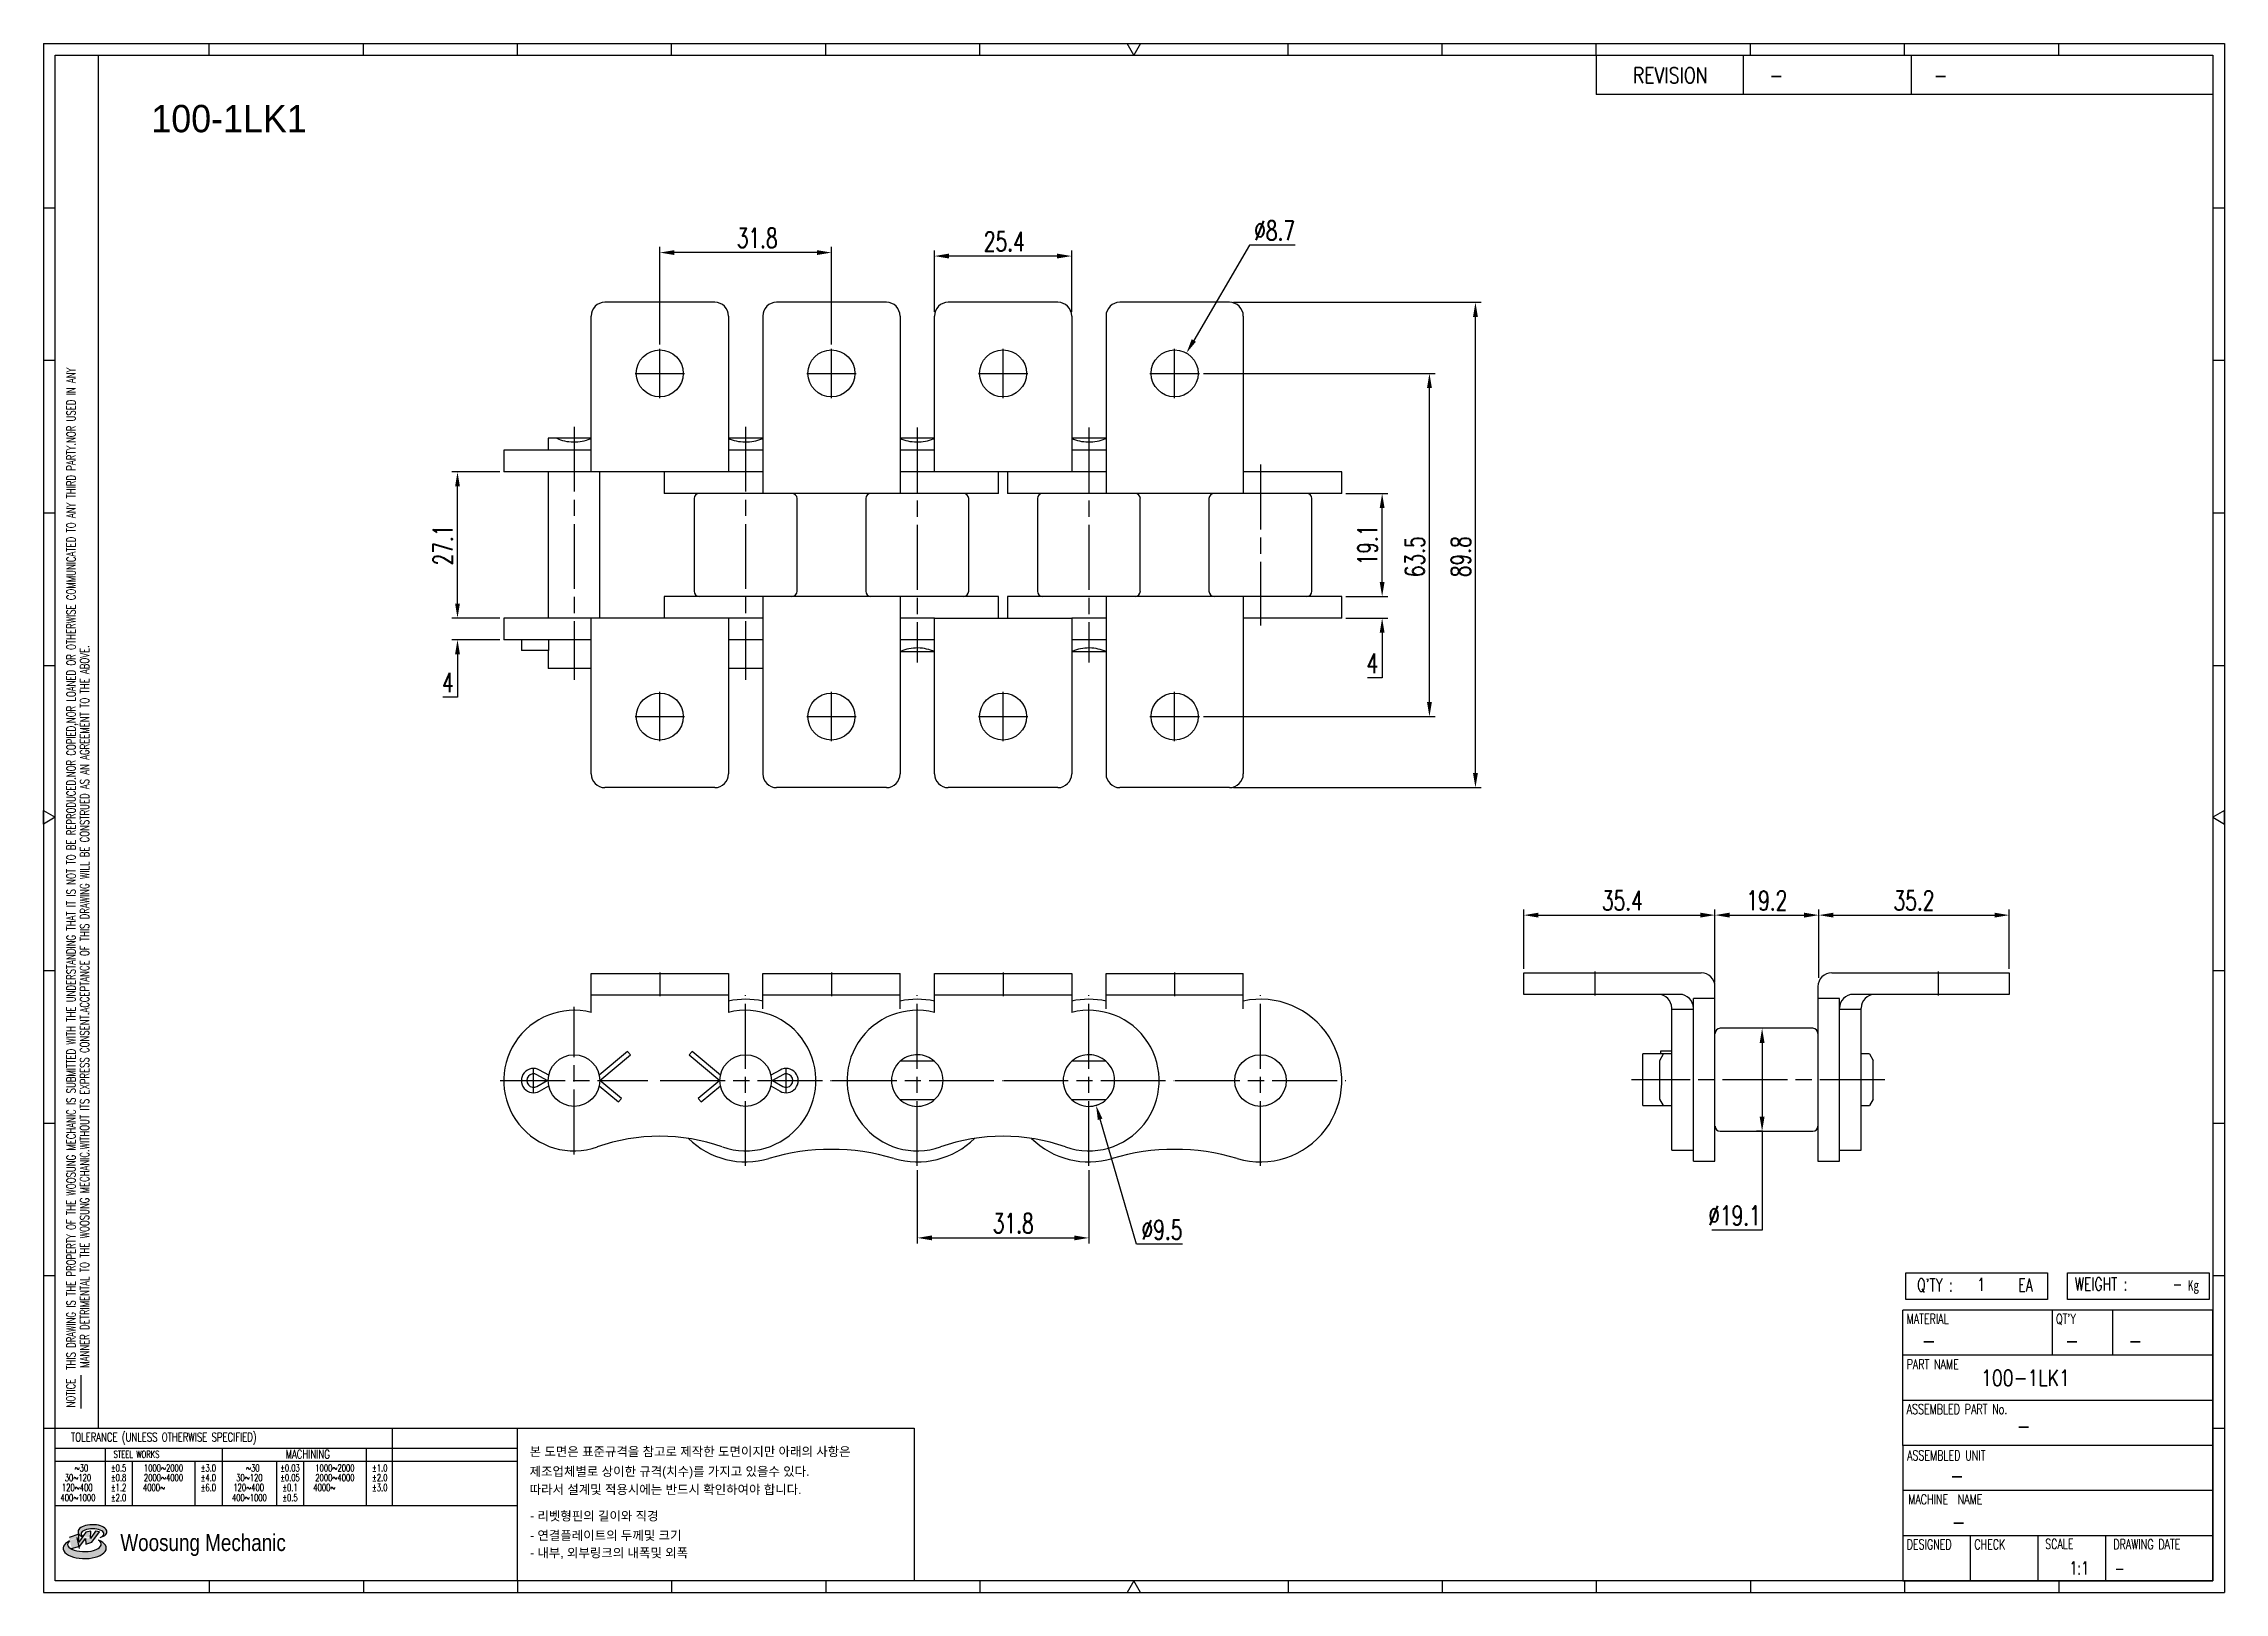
# Model space of a CAD drawing. Header units: millimetres. Extents: x 1614 to 2017, y 59 to 345.
import ezdxf
from ezdxf.enums import TextEntityAlignment as Align

# ---------------------------------------------------------------- set-up
doc = ezdxf.new("R2010")
doc.units = ezdxf.units.MM
doc.linetypes.add('AM_ISO08W050', pattern=[18, 12, -1.5, 3, -1.5])
doc.layers.get('Defpoints').update_dxf_attribs({"color": 80})
doc.layers.add('CL1', color=140, linetype='AM_ISO08W050', lineweight=25)
for name, color, linetype in [('S-DIM', 7, 'Continuous'), ('TITLE', 7, 'Continuous'), ('도면레이아웃', 7, 'Continuous')]:
    doc.layers.add(name, color=color, linetype=linetype)
doc.styles.add('HAN', font='ROMANS.shx', dxfattribs={"width": 0.7, "bigfont": 'whgtxt.shx'})
doc.styles.add('HKD_ST2', font='romans.shx', dxfattribs={"width": 0.7, "height": 4, "bigfont": '@extfont2.shx'})
doc.styles.add('HSG', font='SIMPLEX.shx', dxfattribs={"width": 0.7, "bigfont": 'HSG.shx'})
doc.styles.add('MtXpl_', font='Gulim.ttf')
doc.styles.add('SLDTEXTSTYLE4', font='arial.ttf', dxfattribs={"width": 0.8})
doc.dimstyles.new('AP1.5', dxfattribs={"dimscale": 1.5, "dimtxt": 2.4, "dimasz": 1.8, "dimexe": 0.7, "dimexo": 0.5, "dimgap": 0.6, "dimtad": 1, "dimtoh": 1, "dimdec": 1, "dimrnd": 0.01, "dimzin": 9, "dimdsep": 46, "dimtxsty": 'HSG', "dimcen": 0, "dimclrd": 251, "dimclre": 251, "dimclrt": 60, "dimazin": 2, "dimtp": 1, "dimtm": 1, "dimtfac": 0.5, "dimtdec": 1, "dimtofl": 0, "dimtmove": 0, "dimatfit": 3, "dimfxl": 0, "dimtvp": 1, "dimtolj": 2, "dimlwd": -1, "dimlwe": -1, "dimarcsym": 0})

msp = doc.modelspace()

# ---------------------------------------------------------------- texts
at = {"color": 254, "style": 'MtXpl_'}
msp.add_text('100-1LK1', height=5.066, dxfattribs=at).set_placement((1633.73, 328.92))
at = {"style": 'HAN', "width": 0.8}
msp.add_text('100-1LK1', height=2.923, dxfattribs=at).set_placement((1972.25, 96.99))
at = {"color": 140, "style": 'MtXpl_'}
for s, p in [('본 도면은 표준규격을 참고로 제작한 도면이지만 아래의 사항은', (1703.71, 83.98)), ('제조업체별로 상이한 규격(치수)를 가지고 있을수 있다.', (1703.71, 80.31)), ('따라서 설계및 적용시에는 반드시 확인하여야 합니다.', (1703.71, 76.96)), ('- 리벳형핀의 길이와 직경', (1703.8, 72.06)), ('- 연결플레이트의 두께및 크기', (1703.8, 68.47)), ('- 내부, 외부링크의 내폭및 외폭', (1703.8, 65.24))]:
    msp.add_text(s, height=1.6886, dxfattribs=at).set_placement(p)

# ---------------------------------------------------------------- blocks, each defined once
blk = doc.blocks.new('MAST')
at = {"layer": '도면레이아웃'}
h = blk.add_hatch(color=10, dxfattribs=at)
h.paths.add_polyline_path([(1.544, 35.177), (1.554, 34.966), (1.779, 35.034), (2.054, 35.422), (1.908, 35.446), (1.728, 35.167), (1.741, 35.439), (1.547, 35.405), (1.292, 35.041), (1.295, 35.33), (0.943, 35.208), (1.03, 34.8), (1.336, 34.885)])
edge = h.paths.add_edge_path()
edge.add_ellipse((1.795, 35.421), major_axis=(-0.53, 0), ratio=0.487785, start_angle=122.36065, end_angle=403.39574)
edge.add_line((1.411, 35.244), (1.419, 35.261))
edge.add_ellipse((1.798, 35.344), major_axis=(-0.423, 0), ratio=0.444396, start_angle=131.58977, end_angle=386.19408, ccw=False)
edge = h.paths.add_edge_path()
edge.add_ellipse((1.512, 34.815), major_axis=(-0.793, 0), ratio=0.480113, start_angle=314.67633, end_angle=590.85213)
edge.add_ellipse((1.501, 34.958), major_axis=(-0.62, 0), ratio=0.43311, start_angle=331.7024, end_angle=574.42495, ccw=False)
at = {"color": 140}
for p, q in [((0, 90.118), (80.15, 90.118)), ((0, 90.118), (0, 33.191)), ((80.15, 90.118), (80.15, 33.191)), ((57.068, 89.693), (57.068, 88.246)), ((62.47, 89.693), (62.47, 88.246)), ((68.635, 89.693), (68.635, 88.246)), ((79.725, 88.246), (57.068, 88.246)), ((68.449, 43.961), (68.449, 44.936)), ((68.449, 44.936), (73.654, 44.936)), ((73.654, 44.936), (73.654, 43.961)), ((74.39, 43.961), (74.39, 44.936)), ((74.39, 44.936), (79.595, 44.936)), ((79.595, 44.936), (79.595, 43.961)), ((68.336, 38.59), (68.336, 43.563)), ((79.725, 43.563), (68.336, 43.563)), ((73.654, 43.961), (68.449, 43.961)), ((73.827, 43.563), (73.827, 41.905)), ((79.595, 43.961), (74.39, 43.961)), ((76.037, 43.563), (76.037, 41.905)), ((79.725, 38.59), (79.725, 43.563)), ((79.725, 41.905), (68.336, 41.905)), ((79.725, 40.248), (68.336, 40.248)), ((68.336, 38.59), (68.336, 33.616)), ((79.725, 38.59), (68.336, 38.59)), ((79.725, 33.616), (79.725, 38.59)), ((79.725, 36.932), (68.336, 36.932)), ((79.725, 35.274), (68.336, 35.274)), ((70.822, 33.616), (70.822, 35.274)), ((73.309, 33.616), (73.309, 35.274)), ((75.796, 33.616), (75.796, 35.274)), ((0, 33.191), (80.15, 33.191)), ((68.336, 33.616), (79.725, 33.616))]:
    blk.add_line(p, q, dxfattribs=at)
for p, q in [((6.089, 89.693), (6.089, 90.118)), ((11.753, 89.693), (11.753, 90.118)), ((17.418, 89.693), (17.418, 90.118)), ((23.082, 89.693), (23.082, 90.118)), ((28.746, 89.693), (28.746, 90.118)), ((34.411, 89.693), (34.411, 90.118)), ((45.739, 89.693), (45.739, 90.118)), ((51.404, 89.693), (51.404, 90.118)), ((57.068, 89.693), (57.068, 90.118)), ((62.732, 89.693), (62.732, 90.118)), ((68.397, 89.693), (68.397, 90.118)), ((74.061, 89.693), (74.061, 90.118)), ((0, 84.085), (0.425, 84.085)), ((79.725, 84.085), (80.15, 84.085)), ((0, 78.478), (0.425, 78.478)), ((79.725, 78.478), (80.15, 78.478)), ((0, 72.87), (0.425, 72.87)), ((79.725, 72.87), (80.15, 72.87)), ((0, 67.262), (0.425, 67.262)), ((79.725, 67.262), (80.15, 67.262)), ((0, 56.047), (0.425, 56.047)), ((79.725, 56.047), (80.15, 56.047)), ((0, 50.439), (0.425, 50.439)), ((79.725, 50.439), (80.15, 50.439)), ((0, 44.832), (0.425, 44.832)), ((79.725, 44.832), (80.15, 44.832)), ((1.377, 39.947), (1.377, 41.174)), ((0, 39.224), (0.425, 39.224)), ((79.725, 39.224), (80.15, 39.224)), ((6.089, 33.616), (6.089, 33.191)), ((11.753, 33.616), (11.753, 33.191)), ((17.418, 33.616), (17.418, 33.191)), ((23.082, 33.616), (23.082, 33.191)), ((28.746, 33.616), (28.746, 33.191)), ((34.411, 33.616), (34.411, 33.191)), ((45.739, 33.616), (45.739, 33.191)), ((51.404, 33.616), (51.404, 33.191)), ((57.068, 33.616), (57.068, 33.191)), ((62.732, 33.616), (62.732, 33.191)), ((68.397, 33.616), (68.397, 33.191)), ((74.061, 33.616), (74.061, 33.191))]:
    blk.add_line(p, q)
at = {"color": 2}
for p, q in [((2.017, 39.224), (2.017, 89.693)), ((0.425, 39.224), (17.418, 39.224)), ((0.425, 38.487), (17.418, 38.487)), ((2.257, 38.487), (2.257, 36.382)), ((6.557, 38.5), (6.557, 36.382)), ((11.857, 38.487), (11.857, 36.382)), ((12.816, 39.224), (12.816, 36.382)), ((17.418, 33.616), (17.418, 39.224)), ((0.425, 38.012), (17.418, 38.012)), ((3.257, 38.012), (3.257, 36.382)), ((5.557, 38.012), (5.557, 36.382)), ((8.557, 38.012), (8.557, 36.382)), ((9.557, 38.026), (9.557, 36.382)), ((0.425, 36.382), (17.418, 36.382))]:
    blk.add_line(p, q, dxfattribs=at)
for points in [[(40.075, 89.693), (39.83, 90.118), (40.32, 90.118)], [(0.425, 61.679), (0, 61.433), (0, 61.924)], [(79.725, 61.679), (80.15, 61.433), (80.15, 61.924)], [(40.075, 33.616), (39.83, 33.191), (40.32, 33.191)]]:
    blk.add_lwpolyline(points, close=True)
at = {"color": 140}
blk.add_lwpolyline([(0.425, 89.693), (79.725, 89.693), (79.725, 33.616), (0.425, 33.616)], close=True, dxfattribs=at)
at = {"layer": '도면레이아웃'}
for p, q in [((1.295, 35.33), (0.943, 35.208)), ((1.547, 35.405), (1.292, 35.041)), ((1.292, 35.041), (1.295, 35.33)), ((1.741, 35.439), (1.547, 35.405)), ((1.908, 35.446), (1.728, 35.167)), ((1.728, 35.167), (1.741, 35.439)), ((1.779, 35.034), (2.054, 35.422)), ((2.054, 35.422), (1.908, 35.446)), ((1.03, 34.8), (1.336, 34.885)), ((1.224, 35.208), (1.311, 34.8)), ((1.224, 35.208), (1.224, 35.208)), ((1.336, 34.885), (1.544, 35.177)), ((1.419, 35.261), (1.411, 35.244)), ((1.544, 35.177), (1.554, 34.966)), ((1.554, 34.966), (1.779, 35.034))]:
    blk.add_line(p, q, dxfattribs=at)
for centre, major_axis, ratio, start_param, end_param in [((1.795, 35.421), (-0.53, 0), 0.487785, 2.135596, 7.040584), ((1.798, 35.344), (-0.423, 0), 0.444396, 2.296675, 6.740358), ((1.512, 34.815), (-0.793, 0), 0.480113, 5.492138, 10.312315), ((1.501, 34.958), (-0.62, 0), 0.43311, 5.789299, 10.025607)]:
    blk.add_ellipse(centre, major_axis=major_axis, ratio=ratio, start_param=start_param, end_param=end_param, dxfattribs=at)
for s, height, style, width, p in [('REVISION', 0.5806, 'HAN', 0.8, (58.415, 88.664)), ('-', 0.581, 'HAN', 0.8, (63.426, 88.664)), ('-', 0.581, 'HAN', 0.8, (69.468, 88.664)), ("Q'TY : ", 0.4746, 'HKD_ST2', 0.7, (68.857, 44.253)), ('1', 0.475, 'HKD_ST2', 0.7, (71.071, 44.275)), ('EA', 0.4746, 'HKD_ST2', 0.7, (72.578, 44.253)), ('WEIGHT : ', 0.4746, 'HKD_ST2', 0.7, (74.65, 44.286)), ('-', 0.581, 'HAN', 0.8, (69.029, 42.157)), ('-', 0.581, 'HAN', 0.8, (74.289, 42.157)), ('-', 0.581, 'HAN', 0.8, (76.623, 42.157)), ('-', 0.581, 'HAN', 0.8, (72.515, 39.013)), ('-', 0.581, 'HAN', 0.8, (70.067, 37.189)), ('-', 0.581, 'HAN', 0.8, (70.126, 35.48)), ('1:1', 0.4746, 'HKD_ST2', 0.7, (74.458, 33.848)), ('-', 0.475, 'HKD_ST2', 0.7, (76.112, 33.837))]:
    blk.add_text(s, height=height, dxfattribs=dict(style=style, width=width)).set_placement(p)
at = {"color": 6, "style": 'HKD_ST2', "width": 0.7}
for s, p in [(' THIS DRAWING IS THE PROPERTY OF THE WOOSUNG MECHANIC IS SUBMITTED WITH THE UNDERSTANDING THAT IT IS NOT TO BE REPRODUCED.NOR COPIED,NOR LOANED OR OTHERWISE COMMUNICATED TO ANY THIRD PARTY.NOR USED IN ANY', (1.173, 41.217)), ('MANNER DETRIMENTAL TO THE WOOSUNG MECHANIC.WITHOUT ITS EXPRESS CONSENT.ACCEPTANCE OF THIS DRAWING WILL BE CONSTRUED AS AN AGREEMENT TO THE ABOVE.', (1.672, 41.447))]:
    blk.add_text(s, height=0.326266, rotation=90, dxfattribs=at).set_placement(p)
at = {"style": 'HKD_ST2', "width": 0.7}
blk.add_text('-', height=0.475, dxfattribs=at).set_placement((78.613, 44.286), align=Align.RIGHT)
at = {"color": 254, "style": 'HKD_ST2', "width": 0.7}
for s, height, p in [('MATERIAL', 0.3651, (68.474, 43.425)), ("QT'Y", 0.3651, (73.965, 43.425)), ('PART NAME', 0.3651, (68.474, 41.756)), ('ASSEMBLED PART No.', 0.36511, (68.474, 40.109)), ('ASSEMBLED UNIT', 0.36511, (68.49, 38.408)), ('MACHINE  NAME', 0.36511, (68.532, 36.794)), ('DESIGNED', 0.3651, (68.474, 35.136)), ('CHECK', 0.3651, (70.961, 35.136)), ('SCALE', 0.3651, (73.566, 35.153)), ('DRAWING DATE', 0.36511, (76.071, 35.141))]:
    blk.add_text(s, height=height, dxfattribs=at).set_placement(p, align=Align.TOP_LEFT)
at = {"style": 'HKD_ST2', "width": 0.7}
blk.add_text('NOTICE', height=0.3263, rotation=90, dxfattribs=at).set_placement((1.163, 39.988))
blk.add_text('TOLERANCE (UNLESS OTHERWISE SPECIFIED)', height=0.32627, dxfattribs=at).set_placement((4.417, 38.896), align=Align.MIDDLE_CENTER)
at = {"color": 4, "style": 'HKD_ST2', "width": 0.7}
for s, height, p in [('%%12630', 0.261, (1.389, 37.762)), ('1000%%1262000', 0.26101, (4.407, 37.762)), ('%%12630', 0.261, (7.689, 37.762)), ('1000%%1262000', 0.26101, (10.707, 37.762)), ('120%%126400', 0.26101, (1.237, 37.045)), ('30%%126120', 0.261, (1.263, 37.411)), ('4000%%126', 0.261, (4.061, 37.045)), ('2000%%1264000', 0.26101, (4.407, 37.411)), ('120%%126400', 0.26101, (7.537, 37.045)), ('30%%126120', 0.261, (7.563, 37.411)), ('4000%%126', 0.261, (10.321, 37.045)), ('2000%%1264000', 0.26101, (10.707, 37.411)), ('400%%1261000', 0.26101, (1.263, 36.67)), ('400%%1261000', 0.26101, (7.563, 36.67))]:
    blk.add_text(s, height=height, dxfattribs=at).set_placement(p, align=Align.MIDDLE_CENTER)
for s, height, p in [('%%P0.5', 0.261, (2.757, 37.762)), ('STEEL WORKS', 0.26101, (3.416, 38.268)), ('%%P3.0', 0.261, (6.057, 37.762)), ('%%P0.03', 0.261, (9.057, 37.762)), ('MACHINING', 0.3263, (9.707, 38.27)), ('%%P1.0', 0.261, (12.357, 37.762)), ('%%P0.8', 0.261, (2.757, 37.411)), ('%%P1.2', 0.261, (2.757, 37.045)), ('%%P4.0', 0.261, (6.057, 37.411)), ('%%P6.0', 0.261, (6.057, 37.045)), ('%%P0.05', 0.261, (9.057, 37.411)), ('%%P0.1', 0.261, (9.057, 37.045)), ('%%P2.0', 0.261, (12.357, 37.411)), ('%%P3.0', 0.261, (12.357, 37.045)), ('%%P2.0', 0.261, (2.757, 36.67)), ('%%P0.5', 0.261, (9.057, 36.67))]:
    blk.add_text(s, height=height, dxfattribs=at).set_placement(p, align=Align.MIDDLE)
at = {"color": 1, "style": 'SLDTEXTSTYLE4', "width": 0.8}
blk.add_text('Woosung Mechanic', height=0.61957, dxfattribs=at).set_placement((2.822, 34.711))
at = {"layer": 'TITLE', "width": 0.8}
blk.add_text('Kg', height=0.3789, dxfattribs=at).set_placement((78.807, 44.286))
blk = doc.blocks.new('*D2')
at = {"layer": 'Defpoints', "color": 0, "transparency": 16777216}
for p in [(1853.98, 243.03), (1861.44, 243.03), (1853.98, 239.03)]:
    blk.add_point(p, dxfattribs=at)
at = {"layer": 'S-DIM', "color": 251, "linetype": 'ByBlock', "transparency": 16777216}
for p, q in [((1861.44, 245.73), (1861.44, 248.43)), ((1854.73, 243.03), (1862.49, 243.03)), ((1854.73, 239.03), (1862.49, 239.03)), ((1861.44, 236.33), (1861.44, 227.97)), ((1861.44, 227.97), (1858.74, 227.97))]:
    blk.add_line(p, q, dxfattribs=at)
at = {"layer": 'S-DIM', "color": 251, "transparency": 16777216}
for points in [[(1860.99, 245.73), (1861.89, 245.73), (1861.44, 243.03)], [(1860.99, 236.33), (1861.89, 236.33), (1861.44, 239.03)]]:
    blk.add_solid(points, dxfattribs=at)
at = {"layer": 'S-DIM', "color": 60, "transparency": 16777216, "insert": (1859.64, 230.67), "char_height": 3.6, "attachment_point": 5, "style": 'HSG'}
blk.add_mtext('\\A2;4', dxfattribs=at)
blk = doc.blocks.new('*D3')
at = {"layer": 'Defpoints', "color": 0, "transparency": 16777216}
for p in [(1853.98, 262.08), (1861.44, 262.08), (1853.98, 243.03)]:
    blk.add_point(p, dxfattribs=at)
at = {"layer": 'S-DIM', "color": 251, "linetype": 'ByBlock', "transparency": 16777216}
for p, q in [((1854.73, 262.08), (1862.49, 262.08)), ((1861.44, 245.73), (1861.44, 259.38)), ((1854.73, 243.03), (1862.49, 243.03))]:
    blk.add_line(p, q, dxfattribs=at)
at = {"layer": 'S-DIM', "color": 251, "transparency": 16777216}
for points in [[(1860.99, 259.38), (1861.89, 259.38), (1861.44, 262.08)], [(1860.99, 245.73), (1861.89, 245.73), (1861.44, 243.03)]]:
    blk.add_solid(points, dxfattribs=at)
at = {"layer": 'S-DIM', "color": 60, "transparency": 16777216, "insert": (1858.74, 252.56), "char_height": 3.6, "attachment_point": 5, "rotation": 90, "style": 'HSG'}
blk.add_mtext('\\A2;19.1', dxfattribs=at)
blk = doc.blocks.new('*D4')
at = {"layer": 'Defpoints', "color": 0, "transparency": 16777216}
for p in [(1827.62, 284.31), (1870.19, 284.31), (1827.62, 220.81)]:
    blk.add_point(p, dxfattribs=at)
at = {"layer": 'S-DIM', "color": 251, "linetype": 'ByBlock', "transparency": 16777216}
for p, q in [((1828.37, 284.31), (1871.24, 284.31)), ((1870.19, 223.51), (1870.19, 281.61)), ((1828.37, 220.81), (1871.24, 220.81))]:
    blk.add_line(p, q, dxfattribs=at)
at = {"layer": 'S-DIM', "color": 251, "transparency": 16777216}
for points in [[(1869.74, 281.61), (1870.64, 281.61), (1870.19, 284.31)], [(1869.74, 223.51), (1870.64, 223.51), (1870.19, 220.81)]]:
    blk.add_solid(points, dxfattribs=at)
at = {"layer": 'S-DIM', "color": 60, "transparency": 16777216, "insert": (1867.49, 250.38), "char_height": 3.6, "attachment_point": 5, "rotation": 90, "style": 'HSG'}
blk.add_mtext('\\A2;63.5', dxfattribs=at)
blk = doc.blocks.new('*D5')
at = {"layer": 'Defpoints', "color": 0, "transparency": 16777216}
for p in [(1833.21, 297.46), (1878.7, 297.46), (1833.21, 207.66)]:
    blk.add_point(p, dxfattribs=at)
at = {"layer": 'S-DIM', "color": 251, "linetype": 'ByBlock', "transparency": 16777216}
for p, q in [((1833.96, 297.46), (1879.75, 297.46)), ((1878.7, 210.36), (1878.7, 294.76)), ((1833.96, 207.66), (1879.75, 207.66))]:
    blk.add_line(p, q, dxfattribs=at)
at = {"layer": 'S-DIM', "color": 251, "transparency": 16777216}
for points in [[(1878.25, 294.76), (1879.15, 294.76), (1878.7, 297.46)], [(1878.25, 210.36), (1879.15, 210.36), (1878.7, 207.66)]]:
    blk.add_solid(points, dxfattribs=at)
at = {"layer": 'S-DIM', "color": 60, "transparency": 16777216, "insert": (1876, 250.38), "char_height": 3.6, "attachment_point": 5, "rotation": 90, "style": 'HSG'}
blk.add_mtext('\\A2;89.8', dxfattribs=at)
blk = doc.blocks.new('*D6')
at = {"layer": 'Defpoints', "color": 0, "transparency": 16777216}
for p in [(1778.6, 306.02), (1778.6, 294.92), (1804, 294.92)]:
    blk.add_point(p, dxfattribs=at)
at = {"layer": 'S-DIM', "color": 251, "linetype": 'ByBlock', "transparency": 16777216}
for p, q in [((1778.6, 295.67), (1778.6, 307.07)), ((1804, 295.67), (1804, 307.07)), ((1801.3, 306.02), (1781.3, 306.02))]:
    blk.add_line(p, q, dxfattribs=at)
at = {"layer": 'S-DIM', "color": 251, "transparency": 16777216}
for points in [[(1781.3, 306.47), (1781.3, 305.57), (1778.6, 306.02)], [(1801.3, 306.47), (1801.3, 305.57), (1804, 306.02)]]:
    blk.add_solid(points, dxfattribs=at)
at = {"layer": 'S-DIM', "color": 60, "transparency": 16777216, "insert": (1791.54, 308.72), "char_height": 3.6, "attachment_point": 5, "style": 'HSG'}
blk.add_mtext('\\A2;25.4', dxfattribs=at)
blk = doc.blocks.new('*D7')
at = {"layer": 'Defpoints', "color": 0, "transparency": 16777216}
for p in [(1690.37, 239.03), (1698.93, 239.03), (1698.93, 235.03)]:
    blk.add_point(p, dxfattribs=at)
at = {"layer": 'S-DIM', "color": 251, "linetype": 'ByBlock', "transparency": 16777216}
for p, q in [((1690.37, 241.73), (1690.37, 244.43)), ((1698.18, 239.03), (1689.32, 239.03)), ((1698.18, 235.03), (1689.32, 235.03)), ((1690.37, 232.33), (1690.37, 224.42)), ((1690.37, 224.42), (1687.67, 224.42))]:
    blk.add_line(p, q, dxfattribs=at)
at = {"layer": 'S-DIM', "color": 251, "transparency": 16777216}
for points in [[(1689.92, 241.73), (1690.82, 241.73), (1690.37, 239.03)], [(1689.92, 232.33), (1690.82, 232.33), (1690.37, 235.03)]]:
    blk.add_solid(points, dxfattribs=at)
at = {"layer": 'S-DIM', "color": 60, "transparency": 16777216, "insert": (1688.57, 227.12), "char_height": 3.6, "attachment_point": 5, "style": 'HSG'}
blk.add_mtext('\\A2;4', dxfattribs=at)
blk = doc.blocks.new('*D8')
at = {"layer": 'Defpoints', "color": 0, "transparency": 16777216}
for p in [(1690.37, 266.08), (1698.93, 266.08), (1698.93, 239.03)]:
    blk.add_point(p, dxfattribs=at)
at = {"layer": 'S-DIM', "color": 251, "linetype": 'ByBlock', "transparency": 16777216}
for p, q in [((1698.18, 266.08), (1689.32, 266.08)), ((1690.37, 241.73), (1690.37, 263.38)), ((1698.18, 239.03), (1689.32, 239.03))]:
    blk.add_line(p, q, dxfattribs=at)
at = {"layer": 'S-DIM', "color": 251, "transparency": 16777216}
for points in [[(1689.92, 263.38), (1690.82, 263.38), (1690.37, 266.08)], [(1689.92, 241.73), (1690.82, 241.73), (1690.37, 239.03)]]:
    blk.add_solid(points, dxfattribs=at)
at = {"layer": 'S-DIM', "color": 60, "transparency": 16777216, "insert": (1687.67, 252.56), "char_height": 3.6, "attachment_point": 5, "rotation": 90, "style": 'HSG'}
blk.add_mtext('\\A2;27.1', dxfattribs=at)
blk = doc.blocks.new('*D9')
at = {"layer": 'Defpoints', "color": 0, "transparency": 16777216}
for p in [(1775.43, 137.66), (1807.18, 137.66), (1807.18, 124.35)]:
    blk.add_point(p, dxfattribs=at)
at = {"layer": 'S-DIM', "color": 251, "linetype": 'ByBlock', "transparency": 16777216}
for p, q in [((1775.43, 136.91), (1775.43, 123.3)), ((1807.18, 136.91), (1807.18, 123.3)), ((1778.13, 124.35), (1804.48, 124.35))]:
    blk.add_line(p, q, dxfattribs=at)
at = {"layer": 'S-DIM', "color": 251, "transparency": 16777216}
for points in [[(1778.13, 124.8), (1778.13, 123.9), (1775.43, 124.35)], [(1804.48, 124.8), (1804.48, 123.9), (1807.18, 124.35)]]:
    blk.add_solid(points, dxfattribs=at)
at = {"layer": 'S-DIM', "color": 60, "transparency": 16777216, "insert": (1793.19, 127.05), "char_height": 3.6, "attachment_point": 5, "style": 'HSG'}
blk.add_mtext('\\A2;31.8', dxfattribs=at)
blk = doc.blocks.new('*D10')
at = {"layer": 'Defpoints', "color": 0, "transparency": 16777216}
for p in [(1923.02, 184.07), (1887.65, 173.41), (1923.02, 170.87)]:
    blk.add_point(p, dxfattribs=at)
at = {"layer": 'S-DIM', "color": 251, "linetype": 'ByBlock', "transparency": 16777216}
for p, q in [((1887.65, 174.16), (1887.65, 185.12)), ((1890.35, 184.07), (1920.32, 184.07)), ((1923.02, 171.62), (1923.02, 185.12))]:
    blk.add_line(p, q, dxfattribs=at)
at = {"layer": 'S-DIM', "color": 251, "transparency": 16777216}
for points in [[(1890.35, 184.52), (1890.35, 183.62), (1887.65, 184.07)], [(1920.32, 184.52), (1920.32, 183.62), (1923.02, 184.07)]]:
    blk.add_solid(points, dxfattribs=at)
at = {"layer": 'S-DIM', "color": 60, "transparency": 16777216, "insert": (1905.89, 186.77), "char_height": 3.6, "attachment_point": 5, "style": 'HSG'}
blk.add_mtext('\\A2;35.4', dxfattribs=at)
blk = doc.blocks.new('*D11')
at = {"layer": 'Defpoints', "color": 0, "transparency": 16777216}
for p in [(1942.21, 184.07), (1923.02, 170.87), (1942.21, 171.69)]:
    blk.add_point(p, dxfattribs=at)
at = {"layer": 'S-DIM', "color": 251, "linetype": 'ByBlock', "transparency": 16777216}
for p, q in [((1923.02, 171.62), (1923.02, 185.12)), ((1925.72, 184.07), (1939.51, 184.07)), ((1942.21, 172.44), (1942.21, 185.12))]:
    blk.add_line(p, q, dxfattribs=at)
at = {"layer": 'S-DIM', "color": 251, "transparency": 16777216}
for points in [[(1925.72, 184.52), (1925.72, 183.62), (1923.02, 184.07)], [(1939.51, 184.52), (1939.51, 183.62), (1942.21, 184.07)]]:
    blk.add_solid(points, dxfattribs=at)
at = {"layer": 'S-DIM', "color": 60, "transparency": 16777216, "insert": (1932.62, 186.77), "char_height": 3.6, "attachment_point": 5, "style": 'HSG'}
blk.add_mtext('\\A2;19.2', dxfattribs=at)
blk = doc.blocks.new('*D12')
at = {"layer": 'Defpoints', "color": 0, "transparency": 16777216}
for p in [(1977.45, 184.07), (1942.21, 171.69), (1977.45, 173.41)]:
    blk.add_point(p, dxfattribs=at)
at = {"layer": 'S-DIM', "color": 251, "linetype": 'ByBlock', "transparency": 16777216}
for p, q in [((1942.21, 172.44), (1942.21, 185.12)), ((1944.91, 184.07), (1974.75, 184.07)), ((1977.45, 174.16), (1977.45, 185.12))]:
    blk.add_line(p, q, dxfattribs=at)
at = {"layer": 'S-DIM', "color": 251, "transparency": 16777216}
for points in [[(1944.91, 184.52), (1944.91, 183.62), (1942.21, 184.07)], [(1974.75, 184.52), (1974.75, 183.62), (1977.45, 184.07)]]:
    blk.add_solid(points, dxfattribs=at)
at = {"layer": 'S-DIM', "color": 60, "transparency": 16777216, "insert": (1959.83, 186.77), "char_height": 3.6, "attachment_point": 5, "style": 'HSG'}
blk.add_mtext('\\A2;35.2', dxfattribs=at)
blk = doc.blocks.new('*D13')
at = {"layer": 'Defpoints', "color": 0, "transparency": 16777216}
for p in [(1932.55, 163.14), (1931.74, 144.09), (1932.55, 144.09)]:
    blk.add_point(p, dxfattribs=at)
at = {"layer": 'S-DIM', "color": 251, "linetype": 'ByBlock', "transparency": 16777216}
for p, q in [((1931.8, 163.14), (1930.69, 163.14)), ((1931.74, 160.44), (1931.74, 146.79)), ((1931.8, 144.09), (1930.69, 144.09)), ((1931.74, 144.09), (1931.74, 125.8)), ((1931.74, 125.8), (1922.44, 125.8))]:
    blk.add_line(p, q, dxfattribs=at)
at = {"layer": 'S-DIM', "color": 251, "transparency": 16777216}
for points in [[(1931.29, 160.44), (1932.19, 160.44), (1931.74, 163.14)], [(1931.29, 146.79), (1932.19, 146.79), (1931.74, 144.09)]]:
    blk.add_solid(points, dxfattribs=at)
at = {"layer": 'S-DIM', "color": 60, "transparency": 16777216, "insert": (1926.64, 128.5), "char_height": 3.6, "attachment_point": 5, "style": 'HSG'}
blk.add_mtext('\\A2;%%c19.1', dxfattribs=at)
blk = doc.blocks.new('*D14')
at = {"layer": 'Defpoints', "color": 0, "transparency": 16777216}
for p in [(1805.84, 158.04), (1808.51, 148.88)]:
    blk.add_point(p, dxfattribs=at)
at = {"layer": 'S-DIM', "color": 251, "linetype": 'ByBlock', "transparency": 16777216}
for p, q in [((1816.02, 123.16), (1809.27, 146.29)), ((1824.48, 123.16), (1816.02, 123.16))]:
    blk.add_line(p, q, dxfattribs=at)
blk.add_arc((1807.18, 153.46), 4.77, 273.6656, 302.4009, dxfattribs=at)
at = {"layer": 'S-DIM', "color": 251, "transparency": 16777216}
blk.add_solid([(1809.7, 146.42), (1808.84, 146.16), (1808.51, 148.88)], dxfattribs=at)
at = {"layer": 'S-DIM', "color": 60, "transparency": 16777216, "insert": (1820.7, 125.86), "char_height": 3.6, "attachment_point": 5, "style": 'HSG'}
blk.add_mtext('\\A2;∅9.5', dxfattribs=at)
blk = doc.blocks.new('*D15')
at = {"layer": 'Defpoints', "color": 0, "transparency": 16777216}
for p in [(1825.24, 288.07), (1820.86, 280.55)]:
    blk.add_point(p, dxfattribs=at)
at = {"layer": 'S-DIM', "color": 251, "linetype": 'ByBlock', "transparency": 16777216}
for p, q in [((1836.87, 308.05), (1826.6, 290.4)), ((1845.33, 308.05), (1836.87, 308.05))]:
    blk.add_line(p, q, dxfattribs=at)
at = {"layer": 'S-DIM', "color": 251, "transparency": 16777216}
blk.add_solid([(1826.21, 290.63), (1826.99, 290.18), (1825.24, 288.07)], dxfattribs=at)
at = {"layer": 'S-DIM', "color": 60, "transparency": 16777216, "insert": (1841.55, 310.75), "char_height": 3.6, "attachment_point": 5, "style": 'HSG'}
blk.add_mtext('\\A2;∅8.7', dxfattribs=at)
blk = doc.blocks.new('*D16')
at = {"layer": 'Defpoints', "color": 0, "transparency": 16777216}
for p in [(1727.8, 306.66), (1727.8, 288.88), (1759.55, 288.88)]:
    blk.add_point(p, dxfattribs=at)
at = {"layer": 'S-DIM', "color": 251, "linetype": 'ByBlock', "transparency": 16777216}
for p, q in [((1727.8, 289.63), (1727.8, 307.71)), ((1756.85, 306.66), (1730.5, 306.66)), ((1759.55, 289.63), (1759.55, 307.71))]:
    blk.add_line(p, q, dxfattribs=at)
at = {"layer": 'S-DIM', "color": 251, "transparency": 16777216}
for points in [[(1730.5, 307.11), (1730.5, 306.21), (1727.8, 306.66)], [(1756.85, 307.11), (1756.85, 306.21), (1759.55, 306.66)]]:
    blk.add_solid(points, dxfattribs=at)
at = {"layer": 'S-DIM', "color": 60, "transparency": 16777216, "insert": (1745.82, 309.36), "char_height": 3.6, "attachment_point": 5, "style": 'HSG'}
blk.add_mtext('\\A2;31.8', dxfattribs=at)

# ---------------------------------------------------------------- dimensions: what is measured, and where the dimension line sits
at = {"layer": 'S-DIM'}
for base, p1, p2, picture, middle in [((1727.80061504, 306.65671414), (1759.55061504, 288.8768175), (1727.80061504, 288.8768175), '*D16', (1745.81815915, 306.65671414)), ((1778.6, 306.02), (1804, 294.92), (1778.6, 294.92), '*D6', (1791.54, 306.02)), ((1923.02, 184.07), (1887.65, 173.41), (1923.02, 170.87), '*D10', (1905.89, 184.07)), ((1807.17561504, 124.35158825), (1775.42561504, 137.65908784), (1807.17561504, 137.65908784), '*D9', (1793.19059593, 124.35158825))]:
    dim = msp.add_linear_dim(base=base, p1=p1, p2=p2, dimstyle='AP1.5', dxfattribs=at)
    dim.commit()
    dim.dimension.update_dxf_attribs({"geometry": picture, "text_midpoint": middle, "dimtype": 128})
for p1, p2, picture, middle in [((1820.86, 280.55), (1825.24, 288.07), '*D15', (1841.55, 308.05)), ((1805.84, 158.04), (1808.51, 148.88), '*D14', (1820.7, 123.16))]:
    dim = msp.add_diameter_dim_2p(p1=p1, p2=p2, dimstyle='AP1.5', dxfattribs=at)
    dim.commit()
    dim.dimension.update_dxf_attribs({"geometry": picture, "text_midpoint": middle, "dimtype": 131})
for base, p1, p2, picture, middle in [((1878.7, 297.46), (1833.21, 207.66), (1833.21, 297.46), '*D5', (1878.7, 250.38)), ((1870.19, 284.31), (1827.62, 220.81), (1827.62, 284.31), '*D4', (1870.19, 250.38)), ((1861.44, 243.03), (1853.98, 239.03), (1853.98, 243.03), '*D2', (1859.64, 227.97)), ((1690.37, 239.03), (1698.93, 235.03), (1698.93, 239.03), '*D7', (1688.57, 224.42))]:
    dim = msp.add_linear_dim(base=base, p1=p1, p2=p2, angle=90, dimstyle='AP1.5', dxfattribs=at)
    dim.commit()
    dim.dimension.update_dxf_attribs({"geometry": picture, "text_midpoint": middle, "dimtype": 128})
for base, p1, p2, picture, middle in [((1690.36932878, 266.0843175), (1698.92561504, 239.0343175), (1698.92561504, 266.0843175), '*D8', (1687.66932878, 252.5593175)), ((1861.4361146, 262.0843175), (1853.97561504, 243.0343175), (1853.97561504, 262.0843175), '*D3', (1858.7361146, 252.5593175))]:
    dim = msp.add_linear_dim(base=base, p1=p1, p2=p2, angle=90, dimstyle='AP1.5', override={"dimtmove": 1}, dxfattribs=at)
    dim.commit()
    dim.dimension.update_dxf_attribs({"geometry": picture, "text_midpoint": middle})
for base, p1, p2, picture, middle in [((1942.21, 184.07), (1923.02, 170.87), (1942.21, 171.69), '*D11', (1932.62, 186.77)), ((1977.45, 184.07), (1942.21, 171.69), (1977.45, 173.41), '*D12', (1959.83, 186.77))]:
    dim = msp.add_linear_dim(base=base, p1=p1, p2=p2, dimstyle='AP1.5', override={"dimtmove": 1}, dxfattribs=at)
    dim.commit()
    dim.dimension.update_dxf_attribs({"geometry": picture, "text_midpoint": middle})
dim = msp.add_linear_dim(base=(1931.74396072, 144.08605434), p1=(1932.54956136, 163.13605434), p2=(1932.54956136, 144.08605434), angle=90, text='%%c<>', dimstyle='AP1.5', dxfattribs=at)
dim.commit()
dim.dimension.update_dxf_attribs({"geometry": '*D13', "text_midpoint": (1926.64396072, 125.80494814), "dimtype": 128})

# ---------------------------------------------------------------- linework, layer by layer
for p, q in [((1715.1, 266.08), (1715.1, 294.92)), ((1737.96, 297.46), (1717.64, 297.46)), ((1740.5, 294.92), (1740.5, 266.08)), ((1746.85, 294.92), (1746.85, 262.08)), ((1769.71, 297.46), (1749.39, 297.46)), ((1772.25, 294.92), (1772.25, 262.08)), ((1778.6, 266.08), (1778.6, 294.92)), ((1801.46, 297.46), (1781.14, 297.46)), ((1804, 294.92), (1804, 266.08)), ((1810.35, 294.92), (1810.35, 262.08)), ((1833.21, 297.46), (1812.89, 297.46)), ((1835.75, 294.92), (1835.75, 262.08)), ((1715.08, 272.31), (1707.16, 272.31)), ((1707.16, 272.31), (1707.16, 270.08)), ((1708.77, 272.31), (1709.09, 272.16)), ((1709.09, 272.16), (1709.44, 272.02)), ((1709.44, 272.02), (1709.8, 271.91)), ((1709.8, 271.91), (1710.18, 271.81)), ((1710.18, 271.81), (1710.58, 271.73)), ((1710.58, 271.73), (1710.98, 271.68)), ((1710.98, 271.68), (1711.39, 271.64)), ((1711.39, 271.64), (1711.81, 271.62)), ((1711.81, 271.62), (1712.22, 271.63)), ((1712.22, 271.63), (1712.64, 271.65)), ((1712.64, 271.65), (1713.05, 271.7)), ((1713.05, 271.7), (1713.45, 271.76)), ((1713.45, 271.76), (1713.83, 271.85)), ((1713.83, 271.85), (1714.21, 271.96)), ((1714.21, 271.96), (1714.56, 272.08)), ((1714.56, 272.08), (1714.9, 272.22)), ((1714.9, 272.22), (1715.08, 272.31)), ((1740.52, 272.31), (1740.84, 272.16)), ((1746.83, 272.31), (1740.52, 272.31)), ((1740.84, 272.16), (1741.19, 272.02)), ((1741.19, 272.02), (1741.55, 271.91)), ((1741.55, 271.91), (1741.93, 271.81)), ((1741.93, 271.81), (1742.33, 271.73)), ((1742.33, 271.73), (1742.73, 271.68)), ((1742.73, 271.68), (1743.14, 271.64)), ((1743.14, 271.64), (1743.56, 271.62)), ((1743.56, 271.62), (1743.97, 271.63)), ((1743.97, 271.63), (1744.39, 271.65)), ((1744.39, 271.65), (1744.8, 271.7)), ((1744.8, 271.7), (1745.2, 271.76)), ((1745.2, 271.76), (1745.58, 271.85)), ((1745.58, 271.85), (1745.96, 271.96)), ((1745.96, 271.96), (1746.31, 272.08)), ((1746.31, 272.08), (1746.65, 272.22)), ((1746.65, 272.22), (1746.83, 272.31)), ((1772.27, 272.31), (1772.59, 272.16)), ((1778.58, 272.31), (1772.27, 272.31)), ((1772.59, 272.16), (1772.94, 272.02)), ((1772.94, 272.02), (1773.3, 271.91)), ((1773.3, 271.91), (1773.68, 271.81)), ((1773.68, 271.81), (1774.08, 271.73)), ((1774.08, 271.73), (1774.48, 271.68)), ((1774.48, 271.68), (1774.89, 271.64)), ((1774.89, 271.64), (1775.31, 271.62)), ((1775.31, 271.62), (1775.72, 271.63)), ((1775.72, 271.63), (1776.14, 271.65)), ((1776.14, 271.65), (1776.55, 271.7)), ((1776.55, 271.7), (1776.95, 271.76)), ((1776.95, 271.76), (1777.33, 271.85)), ((1777.33, 271.85), (1777.71, 271.96)), ((1777.71, 271.96), (1778.06, 272.08)), ((1778.06, 272.08), (1778.4, 272.22)), ((1778.4, 272.22), (1778.58, 272.31)), ((1804.02, 272.31), (1804.34, 272.16)), ((1810.33, 272.31), (1804.02, 272.31)), ((1804.34, 272.16), (1804.69, 272.02)), ((1804.69, 272.02), (1805.05, 271.91)), ((1805.05, 271.91), (1805.43, 271.81)), ((1805.43, 271.81), (1805.83, 271.73)), ((1805.83, 271.73), (1806.23, 271.68)), ((1806.23, 271.68), (1806.64, 271.64)), ((1806.64, 271.64), (1807.06, 271.62)), ((1807.06, 271.62), (1807.47, 271.63)), ((1807.47, 271.63), (1807.89, 271.65)), ((1807.89, 271.65), (1808.3, 271.7)), ((1808.3, 271.7), (1808.7, 271.76)), ((1808.7, 271.76), (1809.08, 271.85)), ((1809.08, 271.85), (1809.46, 271.96)), ((1809.46, 271.96), (1809.81, 272.08)), ((1809.81, 272.08), (1810.15, 272.22)), ((1810.15, 272.22), (1810.33, 272.31)), ((1715.1, 270.08), (1698.93, 270.08)), ((1698.93, 270.08), (1698.93, 266.08)), ((1746.85, 270.08), (1740.5, 270.08)), ((1778.6, 270.08), (1772.25, 270.08)), ((1810.35, 270.08), (1804, 270.08)), ((1740.5, 266.08), (1698.93, 266.08)), ((1707.16, 266.08), (1707.16, 239.03)), ((1716.7, 239.03), (1716.7, 266.08)), ((1728.63, 266.08), (1728.63, 262.08)), ((1746.85, 266.08), (1740.5, 266.08)), ((1778.6, 266.08), (1772.25, 266.08)), ((1804, 266.08), (1778.6, 266.08)), ((1790.48, 262.08), (1790.48, 266.08)), ((1792.13, 266.08), (1792.13, 262.08)), ((1810.35, 266.08), (1804, 266.08)), ((1853.98, 266.08), (1835.75, 266.08)), ((1853.98, 262.08), (1853.98, 266.08)), ((1790.48, 262.08), (1728.63, 262.08)), ((1734.15, 261.13), (1734.15, 243.99)), ((1753.2, 243.99), (1753.2, 261.13)), ((1765.9, 261.13), (1765.9, 243.99)), ((1784.95, 243.99), (1784.95, 261.13)), ((1853.98, 262.08), (1792.13, 262.08)), ((1797.65, 261.13), (1797.65, 243.99)), ((1816.7, 243.99), (1816.7, 261.13)), ((1829.4, 261.13), (1829.4, 243.99)), ((1848.45, 243.99), (1848.45, 261.13)), ((1728.63, 243.03), (1728.63, 239.03)), ((1790.48, 243.03), (1728.63, 243.03)), ((1746.85, 243.03), (1746.85, 210.2)), ((1772.25, 243.03), (1772.25, 210.2)), ((1790.48, 239.03), (1790.48, 243.03)), ((1792.13, 243.03), (1792.13, 239.03)), ((1853.98, 243.03), (1792.13, 243.03)), ((1810.35, 243.03), (1810.35, 210.2)), ((1835.75, 243.03), (1835.75, 210.2)), ((1853.98, 239.03), (1853.98, 243.03)), ((1740.5, 239.03), (1698.93, 239.03)), ((1698.93, 239.03), (1698.93, 235.03)), ((1715.1, 210.2), (1715.1, 239.03)), ((1746.85, 239.03), (1740.5, 239.03)), ((1740.5, 239.03), (1740.5, 210.2)), ((1778.6, 239.03), (1772.25, 239.03)), ((1778.6, 210.2), (1778.6, 239.03)), ((1778.6, 239.03), (1804, 239.03)), ((1810.35, 239.03), (1804, 239.03)), ((1804, 239.03), (1804, 210.2)), ((1853.98, 239.03), (1835.75, 239.03)), ((1715.1, 235.03), (1698.93, 235.03)), ((1702.19, 235.03), (1702.19, 233.03)), ((1707.26, 233.03), (1707.26, 235.03)), ((1746.85, 235.03), (1740.5, 235.03)), ((1778.6, 235.03), (1772.25, 235.03)), ((1810.35, 235.03), (1804, 235.03)), ((1707.26, 233.03), (1702.19, 233.03)), ((1707.16, 233.03), (1707.16, 229.71)), ((1772.45, 232.9), (1772.27, 232.81)), ((1778.58, 232.81), (1772.27, 232.81)), ((1772.79, 233.04), (1772.45, 232.9)), ((1773.14, 233.16), (1772.79, 233.04)), ((1773.52, 233.27), (1773.14, 233.16)), ((1773.9, 233.35), (1773.52, 233.27)), ((1774.3, 233.42), (1773.9, 233.35)), ((1774.71, 233.47), (1774.3, 233.42)), ((1775.13, 233.49), (1774.71, 233.47)), ((1775.54, 233.5), (1775.13, 233.49)), ((1775.96, 233.48), (1775.54, 233.5)), ((1776.37, 233.44), (1775.96, 233.48)), ((1776.77, 233.39), (1776.37, 233.44)), ((1777.17, 233.31), (1776.77, 233.39)), ((1777.55, 233.21), (1777.17, 233.31)), ((1777.91, 233.09), (1777.55, 233.21)), ((1778.26, 232.96), (1777.91, 233.09)), ((1778.58, 232.81), (1778.26, 232.96)), ((1804.2, 232.9), (1804.02, 232.81)), ((1810.33, 232.81), (1804.02, 232.81)), ((1804.54, 233.04), (1804.2, 232.9)), ((1804.89, 233.16), (1804.54, 233.04)), ((1805.27, 233.27), (1804.89, 233.16)), ((1805.65, 233.35), (1805.27, 233.27)), ((1806.05, 233.42), (1805.65, 233.35)), ((1806.46, 233.47), (1806.05, 233.42)), ((1806.88, 233.49), (1806.46, 233.47)), ((1807.29, 233.5), (1806.88, 233.49)), ((1807.71, 233.48), (1807.29, 233.5)), ((1808.12, 233.44), (1807.71, 233.48)), ((1808.52, 233.39), (1808.12, 233.44)), ((1808.92, 233.31), (1808.52, 233.39)), ((1809.3, 233.21), (1808.92, 233.31)), ((1809.66, 233.09), (1809.3, 233.21)), ((1810.01, 232.96), (1809.66, 233.09)), ((1810.33, 232.81), (1810.01, 232.96)), ((1715.1, 229.71), (1707.16, 229.71)), ((1746.85, 229.71), (1740.5, 229.71)), ((1737.96, 207.66), (1717.64, 207.66)), ((1769.71, 207.66), (1749.39, 207.66)), ((1801.46, 207.66), (1781.14, 207.66)), ((1833.21, 207.66), (1812.89, 207.66)), ((1715.1, 173.26), (1740.5, 173.26)), ((1715.1, 166.07), (1715.1, 173.26)), ((1740.5, 173.26), (1740.5, 166.07)), ((1746.85, 166.72), (1746.85, 173.26)), ((1746.85, 173.26), (1772.25, 173.26)), ((1772.25, 166.72), (1772.25, 173.26)), ((1778.6, 166.07), (1778.6, 173.26)), ((1778.6, 173.26), (1804, 173.26)), ((1804, 173.26), (1804, 166.07)), ((1810.35, 166.72), (1810.35, 173.26)), ((1810.35, 173.26), (1835.75, 173.26)), ((1835.75, 166.72), (1835.75, 173.26)), ((1887.65, 173.41), (1920.48, 173.41)), ((1887.65, 169.41), (1887.65, 173.41)), ((1923.02, 138.56), (1923.02, 170.87)), ((1942.07, 170.87), (1942.07, 138.56)), ((1944.61, 173.41), (1977.45, 173.41)), ((1977.45, 173.41), (1977.45, 169.41)), ((1740.5, 169.26), (1715.1, 169.26)), ((1772.25, 169.26), (1746.85, 169.26)), ((1804, 169.26), (1778.6, 169.26)), ((1835.75, 169.26), (1810.35, 169.26)), ((1916.48, 169.41), (1887.65, 169.41)), ((1915.02, 140.61), (1915.02, 166.87)), ((1919.02, 166.61), (1915.02, 166.61)), ((1923.02, 168.66), (1919.02, 168.66)), ((1919.02, 138.56), (1919.02, 168.66)), ((1946.07, 168.66), (1942.07, 168.66)), ((1946.07, 138.56), (1946.07, 168.66)), ((1950.07, 166.61), (1946.07, 166.61)), ((1977.45, 169.41), (1948.61, 169.41)), ((1950.07, 140.61), (1950.07, 166.87)), ((1941.12, 163.14), (1923.98, 163.14)), ((1721.83, 158.82), (1716.6, 154.43)), ((1716.7, 153.46), (1722.35, 158.2)), ((1722.35, 158.2), (1721.83, 158.82)), ((1733.77, 158.82), (1733.25, 158.2)), ((1733.25, 158.2), (1738.91, 153.46)), ((1739.01, 154.43), (1733.77, 158.82)), ((1772.79, 157.44), (1772.45, 157.19)), ((1773.14, 157.65), (1772.79, 157.44)), ((1773.52, 157.83), (1773.14, 157.65)), ((1773.9, 157.98), (1773.52, 157.83)), ((1774.3, 158.1), (1773.9, 157.98)), ((1774.71, 158.18), (1774.3, 158.1)), ((1775.13, 158.22), (1774.71, 158.18)), ((1775.54, 158.23), (1775.13, 158.22)), ((1775.96, 158.2), (1775.54, 158.23)), ((1776.37, 158.14), (1775.96, 158.2)), ((1776.77, 158.04), (1776.37, 158.14)), ((1777.17, 157.9), (1776.77, 158.04)), ((1777.55, 157.73), (1777.17, 157.9)), ((1777.91, 157.53), (1777.55, 157.73)), ((1778.26, 157.3), (1777.91, 157.53)), ((1804.54, 157.44), (1804.2, 157.19)), ((1804.89, 157.65), (1804.54, 157.44)), ((1805.27, 157.83), (1804.89, 157.65)), ((1805.65, 157.98), (1805.27, 157.83)), ((1806.05, 158.1), (1805.65, 157.98)), ((1806.46, 158.18), (1806.05, 158.1)), ((1806.88, 158.22), (1806.46, 158.18)), ((1807.29, 158.23), (1806.88, 158.22)), ((1807.71, 158.2), (1807.29, 158.23)), ((1808.12, 158.14), (1807.71, 158.2)), ((1808.52, 158.04), (1808.12, 158.14)), ((1808.92, 157.9), (1808.52, 158.04)), ((1809.3, 157.73), (1808.92, 157.9)), ((1809.66, 157.53), (1809.3, 157.73)), ((1810.01, 157.3), (1809.66, 157.53)), ((1909.7, 148.84), (1909.7, 158.38)), ((1913.49, 158.38), (1909.7, 158.38)), ((1912.8, 157.19), (1913.49, 158.38)), ((1913.02, 158.38), (1913.02, 158.97)), ((1913.02, 158.97), (1915.02, 158.97)), ((1915.02, 158.38), (1913.49, 158.38)), ((1951.61, 158.38), (1950.07, 158.38)), ((1951.61, 158.38), (1952.3, 157.19)), ((1706.93, 153.46), (1705.06, 154.54)), ((1705.06, 152.38), (1706.93, 153.46)), ((1707.26, 154.43), (1705.56, 155.41)), ((1720.68, 150.12), (1716.7, 153.46)), ((1738.91, 153.46), (1734.92, 150.12)), ((1750.04, 155.41), (1748.35, 154.43)), ((1750.54, 154.54), (1748.67, 153.46)), ((1748.67, 153.46), (1750.54, 152.38)), ((1772.45, 157.19), (1772.27, 157.04)), ((1778.58, 157.04), (1772.27, 157.04)), ((1778.58, 157.04), (1778.26, 157.3)), ((1804.2, 157.19), (1804.02, 157.04)), ((1810.33, 157.04), (1804.02, 157.04)), ((1810.33, 157.04), (1810.01, 157.3)), ((1912.8, 150.03), (1912.8, 157.19)), ((1952.3, 150.03), (1952.3, 157.19)), ((1705.56, 151.51), (1707.26, 152.49)), ((1716.6, 152.49), (1720.16, 149.5)), ((1720.16, 149.5), (1720.68, 150.12)), ((1734.92, 150.12), (1735.44, 149.5)), ((1735.44, 149.5), (1739.01, 152.49)), ((1748.35, 152.49), (1750.04, 151.51)), ((1772.27, 149.88), (1772.59, 149.62)), ((1778.58, 149.88), (1772.27, 149.88)), ((1772.59, 149.62), (1772.94, 149.39)), ((1772.94, 149.39), (1773.3, 149.19)), ((1777.71, 149.27), (1778.06, 149.49)), ((1778.06, 149.49), (1778.4, 149.73)), ((1778.4, 149.73), (1778.58, 149.88)), ((1804.02, 149.88), (1804.34, 149.62)), ((1810.33, 149.88), (1804.02, 149.88)), ((1804.34, 149.62), (1804.69, 149.39)), ((1804.69, 149.39), (1805.05, 149.19)), ((1809.46, 149.27), (1809.81, 149.49)), ((1809.81, 149.49), (1810.15, 149.73)), ((1810.15, 149.73), (1810.33, 149.88)), ((1913.49, 148.84), (1912.8, 150.03)), ((1952.3, 150.03), (1951.61, 148.84)), ((1773.3, 149.19), (1773.68, 149.02)), ((1773.68, 149.02), (1774.08, 148.89)), ((1774.08, 148.89), (1774.48, 148.79)), ((1774.48, 148.79), (1774.89, 148.72)), ((1774.89, 148.72), (1775.31, 148.69)), ((1775.31, 148.69), (1775.72, 148.7)), ((1775.72, 148.7), (1776.14, 148.75)), ((1776.14, 148.75), (1776.55, 148.83)), ((1776.55, 148.83), (1776.95, 148.94)), ((1776.95, 148.94), (1777.33, 149.09)), ((1777.33, 149.09), (1777.71, 149.27)), ((1805.05, 149.19), (1805.43, 149.02)), ((1805.43, 149.02), (1805.83, 148.89)), ((1805.83, 148.89), (1806.23, 148.79)), ((1806.23, 148.79), (1806.64, 148.72)), ((1806.64, 148.72), (1807.06, 148.69)), ((1807.06, 148.69), (1807.47, 148.7)), ((1807.47, 148.7), (1807.89, 148.75)), ((1807.89, 148.75), (1808.3, 148.83)), ((1808.3, 148.83), (1808.7, 148.94)), ((1808.7, 148.94), (1809.08, 149.09)), ((1809.08, 149.09), (1809.46, 149.27)), ((1909.7, 148.84), (1913.49, 148.84)), ((1913.49, 148.84), (1915.02, 148.84)), ((1950.07, 148.84), (1951.61, 148.84)), ((1923.98, 144.09), (1941.12, 144.09)), ((1915.02, 140.61), (1919.02, 140.61)), ((1919.02, 138.56), (1923.02, 138.56)), ((1942.07, 138.56), (1946.07, 138.56)), ((1946.07, 140.61), (1950.07, 140.61))]:
    msp.add_line(p, q)
at = {"color": 140}
msp.add_lwpolyline([(1701.47, 89.13), (1774.87, 89.13), (1774.87, 60.9), (1701.47, 60.9)], close=True, dxfattribs=at)
for centre, radius in [((1727.8, 284.31), 4.35), ((1759.55, 284.31), 4.35), ((1791.3, 284.31), 4.35), ((1823.05, 284.31), 4.35), ((1727.8, 220.81), 4.35), ((1759.55, 220.81), 4.35), ((1791.3, 220.81), 4.35), ((1823.05, 220.81), 4.35), ((1711.93, 153.46), 4.77), ((1743.68, 153.46), 4.77), ((1838.93, 153.46), 4.77)]:
    msp.add_circle(centre, radius)
for centre, radius, start, end in [((1717.64, 294.92), 2.54, 90, 180), ((1737.96, 294.92), 2.54, 0, 90), ((1749.39, 294.92), 2.54, 90, 180), ((1769.71, 294.92), 2.54, 0, 90), ((1781.14, 294.92), 2.54, 90, 180), ((1801.46, 294.92), 2.54, 0, 90), ((1812.89, 294.92), 2.54, 90, 180), ((1833.21, 294.92), 2.54, 0, 90), ((1735.1, 261.13), 0.953, 90, 180), ((1752.25, 261.13), 0.952, 0, 90), ((1766.85, 261.13), 0.952, 90, 180), ((1784, 261.13), 0.953, 0, 90), ((1798.6, 261.13), 0.953, 90, 180), ((1815.75, 261.13), 0.953, 0, 90), ((1830.35, 261.13), 0.953, 90, 180), ((1847.5, 261.13), 0.952, 0, 90), ((1735.1, 243.99), 0.952, 180, 270), ((1752.25, 243.99), 0.952, 270, 0), ((1766.85, 243.99), 0.953, 180, 270), ((1784, 243.99), 0.953, 270, 0), ((1798.6, 243.99), 0.953, 180, 270), ((1815.75, 243.99), 0.953, 270, 0), ((1830.35, 243.99), 0.953, 180, 270), ((1847.5, 243.99), 0.953, 270, 360), ((1717.64, 210.2), 2.54, 180, 270), ((1737.96, 210.2), 2.54, 270, 0), ((1749.39, 210.2), 2.54, 180, 270), ((1769.71, 210.2), 2.54, 270, 0), ((1781.14, 210.2), 2.54, 180, 270), ((1801.46, 210.2), 2.54, 270, 0), ((1812.89, 210.2), 2.54, 180, 270), ((1833.21, 210.2), 2.54, 270, 0), ((1920.48, 170.87), 2.54, 0, 90), ((1944.61, 170.87), 2.54, 90, 180), ((1711.93, 153.46), 13, 75.8636, 289.3747), ((1743.68, 153.46), 13, 250.6253, 104.1364), ((1743.68, 153.46), 15.05, 77.8212, 102.1788), ((1775.43, 153.46), 13, 75.8636, 289.3747), ((1775.43, 153.46), 15.05, 77.8212, 102.1788), ((1807.18, 153.46), 13, 250.6253, 104.1364), ((1807.18, 153.46), 15.05, 77.8212, 102.1788), ((1838.93, 153.46), 15.05, 253.3852, 102.1788), ((1912.48, 166.87), 2.54, 0, 90), ((1916.48, 166.87), 2.54, 0, 90), ((1948.61, 166.87), 2.54, 90, 180), ((1952.61, 166.87), 2.54, 90, 180), ((1923.98, 162.18), 0.953, 90, 180), ((1941.12, 162.18), 0.952, 0, 90), ((1704.44, 153.46), 2.25, 60, 300), ((1704.44, 153.46), 1.25, 60, 300), ((1751.16, 153.46), 2.25, 240, 120), ((1751.16, 153.46), 1.25, 240, 120), ((1775.43, 153.46), 4.77, 131.4096, 228.5904), ((1775.43, 153.46), 4.77, 311.4096, 48.5904), ((1807.18, 153.46), 4.77, 131.4096, 228.5904), ((1807.18, 153.46), 4.77, 311.4096, 48.5904), ((1727.8, 108.32), 34.85, 70.6253, 109.3747), ((1743.68, 153.46), 15.05, 225.2753, 286.6148), ((1775.43, 153.46), 15.05, 253.3852, 314.7247), ((1791.3, 108.32), 34.85, 70.6253, 109.3747), ((1807.18, 153.46), 15.05, 225.2753, 286.6148), ((1923.98, 145.04), 0.953, 180, 270), ((1941.12, 145.04), 0.952, 270, 0), ((1759.55, 100.26), 40.47, 73.3852, 106.6148), ((1823.05, 100.26), 40.47, 73.3852, 106.6148)]:
    msp.add_arc(centre, radius, start, end)
at = {"layer": 'CL1'}
for p, q in [((1727.8, 279.74), (1727.8, 288.88)), ((1759.55, 279.74), (1759.55, 288.88)), ((1791.3, 279.74), (1791.3, 288.88)), ((1823.05, 279.74), (1823.05, 288.88)), ((1723.23, 284.31), (1732.37, 284.31)), ((1754.98, 284.31), (1764.12, 284.31)), ((1786.73, 284.31), (1795.87, 284.31)), ((1818.48, 284.31), (1827.62, 284.31)), ((1711.93, 274.44), (1711.93, 227.58)), ((1743.68, 274.44), (1743.68, 227.58)), ((1775.43, 274.28), (1775.43, 230.83)), ((1807.18, 274.28), (1807.18, 230.83)), ((1838.93, 267.44), (1838.93, 237.68)), ((1727.8, 216.24), (1727.8, 225.38)), ((1759.55, 216.24), (1759.55, 225.38)), ((1791.3, 216.24), (1791.3, 225.38)), ((1823.05, 216.24), (1823.05, 225.38)), ((1723.23, 220.81), (1732.37, 220.81)), ((1754.98, 220.81), (1764.12, 220.81)), ((1786.73, 220.81), (1795.87, 220.81)), ((1818.48, 220.81), (1827.62, 220.81)), ((1900.8, 173.61), (1900.8, 169.21)), ((1964.3, 173.61), (1964.3, 169.21)), ((1727.8, 173.46), (1727.8, 169.06)), ((1759.55, 173.46), (1759.55, 169.06)), ((1791.3, 173.46), (1791.3, 169.06)), ((1823.05, 173.46), (1823.05, 169.06)), ((1711.93, 139.81), (1711.93, 167.11)), ((1743.68, 137.66), (1743.68, 169.26)), ((1775.43, 137.66), (1775.43, 169.26)), ((1807.18, 137.66), (1807.18, 169.26)), ((1838.93, 137.66), (1838.93, 169.26)), ((1698.28, 153.46), (1725.58, 153.46)), ((1704.44, 151.1), (1704.44, 155.82)), ((1727.87, 153.46), (1759.48, 153.46)), ((1751.16, 151.1), (1751.16, 155.82)), ((1759.62, 153.46), (1791.23, 153.46)), ((1791.37, 153.46), (1822.98, 153.46)), ((1823.12, 153.46), (1854.73, 153.46)), ((1954.43, 153.61), (1907.57, 153.61))]:
    msp.add_line(p, q, dxfattribs=at)

# ---------------------------------------------------------------- block references
at = {"color": 140, "xscale": 5.033947484968212, "yscale": 5.033947484968212, "zscale": 5.033947484968212}
msp.add_blockref('MAST', (1613.79, -108.32), dxfattribs=at)

msp.set_redraw_order([(e.dxf.handle, doc.entitydb.next_handle()) for e in msp.query("TEXT MTEXT ATTDEF DIMENSION ARC_DIMENSION")])  # texts and dimensions are drawn at this point

doc.saveas('drawing.dxf')
